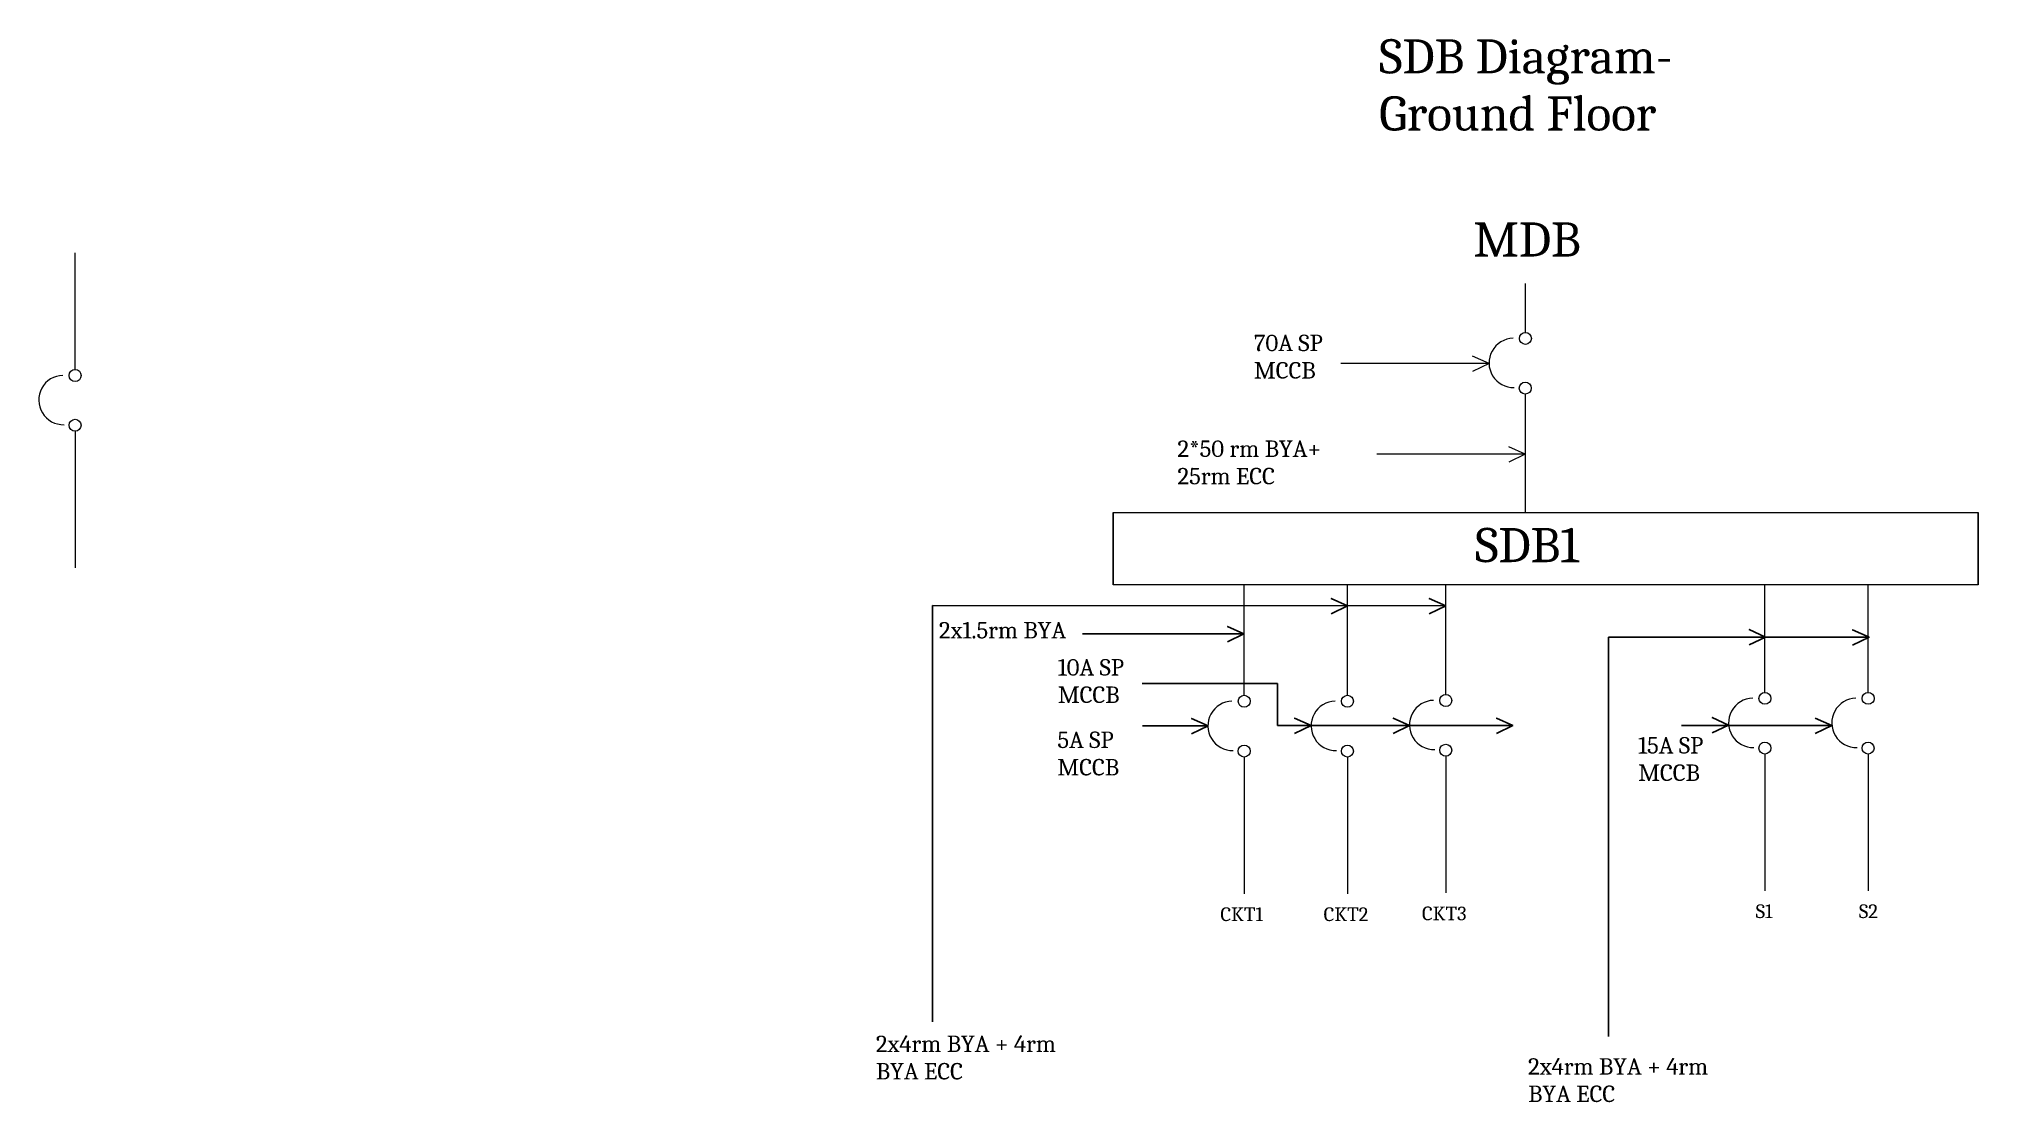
# Model space of a CAD drawing. Header units: inches. Extents: x -9560 to 22259, y -8480 to 5816.
# Drawn here: x 840 to 6504, y -3716 to -610 of the extents above; entities that cross this region are included whole.
import ezdxf

# ---------------------------------------------------------------- set-up
doc = ezdxf.new("R2010")
doc.units = ezdxf.units.IN
doc.header["$LTSCALE"] = 2
for name, color, linetype, lineweight in [('SBD', 2, 'Continuous', 0), ('switchboard', 2, 'Continuous', 0), ('switchboard_text', 2, 'Continuous', 0)]:
    doc.layers.add(name, color=color, linetype=linetype, lineweight=lineweight)
doc.layers.add('Text', color=1, linetype='Continuous')
doc.styles.get("Standard").update_dxf_attribs({"font": 'Cambria Math.ttf', "height": 10})

msp = doc.modelspace()

# ---------------------------------------------------------------- texts
at = {"layer": 'SBD', "attachment_point": 1}
for s, insert, char_height, width in [('MDB', (5029.7, -1146.3), 100, 160.225), ('{\\C7;2*50 rm BYA+  25rm ECC}', (4165.7, -1783.3), 48, 531.648), ('SDB1', (5035.2, -2038.7), 100, 160.225), ('{\\C7;2x1.5rm BYA }', (3469.1, -2313.3), 48, 646.17), ('{\\C7;10A SP\\PMCCB}', (3816.2, -2421.7), 48, 432.201), ('{\\C7;5A SP\\PMCCB}', (3815, -2633.4), 48, 432.201), ('{\\C7;15A SP\\PMCCB}', (5511, -2649.4), 48, 432.201), ('CKT1', (4291.1, -3146.8), 40, 160.225), ('CKT2', (4592.5, -3146.8), 40, 160.225), ('CKT3', (4879.8, -3144.4), 40, 160.225), ('   S1', (5814.9, -3138), 40, 160.225), ('   S2', (6116.3, -3138), 40, 160.225), ('{\\C7;2x4rm BYA + 4rm BYA ECC}', (3284.9, -3521.2), 48, 646.17), ('{\\C7;2x4rm BYA + 4rm BYA ECC}', (5189.7, -3587.2), 48, 646.17)]:
    msp.add_mtext(s, dxfattribs=dict(at, insert=insert, char_height=char_height, width=width))
at = {"layer": 'switchboard_text', "insert": (4754.8, -611.6), "char_height": 100, "width": 878.258, "attachment_point": 1}
msp.add_mtext('SDB Diagram- Ground Floor', dxfattribs=at)
at = {"layer": 'Text', "insert": (4388.9, -1474.4), "char_height": 48, "width": 432.201, "attachment_point": 1}
msp.add_mtext('{\\C7;70A SP\\PMCCB}', dxfattribs=at)

# ---------------------------------------------------------------- linework, layer by layer
at = {"layer": 'SBD'}
for p, q in [((5181.7, -1467.7), (5181.7, -1325)), ((5181.5, -1647.8), (5181.5, -1993.6)), ((4360.7, -2527.6), (4360.7, -2204.4)), ((4662.1, -2527.6), (4662.1, -2204.4)), ((4949.3, -2525.1), (4949.3, -2204.4)), ((5881.4, -2518.8), (5881.4, -2204.4)), ((6182.8, -2518.8), (6182.8, -2204.4)), ((4360.5, -2707.7), (4360.5, -3106.9)), ((4661.9, -2707.7), (4661.9, -3106.9)), ((4949.1, -2705.3), (4949.1, -3104.5)), ((5881.2, -2698.9), (5881.2, -3098.2)), ((6182.6, -2698.9), (6182.6, -3098.2))]:
    msp.add_line(p, q, dxfattribs=at)
at = {"layer": 'SBD', "color": 7}
for p, q in [((5075.7, -1558.5), (4642.4, -1558.5)), ((5075.7, -1558.7), (5027.8, -1537.1)), ((5075.7, -1558.7), (5027.8, -1581.9)), ((5180.9, -1823), (5133, -1801.4)), ((5180.9, -1822.8), (4747.6, -1822.8)), ((5180.9, -1823), (5133, -1846.3)), ((4662.7, -2266.2), (4614.8, -2244.6)), ((4949, -2266.3), (4901.2, -2244.7)), ((3450.5, -2265.6), (3450.5, -3480.8)), ((4662.7, -2266.2), (4614.8, -2289.4)), ((4949, -2266.3), (4901.2, -2289.5)), ((4359.6, -2347.9), (3888, -2347.9)), ((4359.6, -2347.9), (4311.7, -2326.3)), ((4359.6, -2347.9), (4311.7, -2371.1)), ((5424.4, -2362.4), (5424.4, -3523.8)), ((5883.3, -2357.2), (5835.5, -2335.6)), ((5883.3, -2357.2), (5835.5, -2380.5)), ((6185.3, -2357.6), (6137.4, -2336)), ((6185.3, -2357.6), (6137.4, -2380.8)), ((4457.6, -2492.5), (4063, -2492.5)), ((4457.6, -2615.5), (4457.6, -2492.5)), ((4255, -2616.7), (4207.2, -2595.1)), ((4555.9, -2615.5), (4508, -2593.9)), ((4843.1, -2615.6), (4795.2, -2594)), ((5145, -2615.7), (5097.1, -2594.1)), ((5774.9, -2614.3), (5727.1, -2592.7)), ((4254.7, -2616.6), (4063.2, -2616.6)), ((4255, -2616.7), (4207.2, -2639.9)), ((4555.9, -2615.5), (4508, -2638.7)), ((4843.1, -2615.6), (4795.2, -2638.8)), ((5145, -2615.7), (5097.1, -2638.9)), ((5775, -2615.7), (5638, -2615.7)), ((5774.9, -2614.3), (5727.1, -2637.5)), ((5772, -2615.7), (6076.4, -2615.7))]:
    msp.add_line(p, q, dxfattribs=at)
at = {"layer": 'SBD', "lineweight": 25, "ltscale": 10}
for p, q in [((3978.2, -2204.4), (3978.2, -1993.6)), ((6504.2, -1993.6), (6504.2, -2204.4)), ((4614.8, -2244.6), (4662.7, -2266.2)), ((4901.2, -2244.7), (4949, -2266.3)), ((3450.5, -2265.6), (4949, -2266.3)), ((3450.5, -3480.8), (3450.5, -2265.6)), ((4662.7, -2266.2), (4614.8, -2289.4)), ((4901.2, -2289.5), (4949, -2266.3)), ((3888, -2347.9), (4359.6, -2347.9)), ((4311.7, -2326.3), (4359.6, -2347.9)), ((4311.7, -2371.1), (4359.6, -2347.9)), ((4311.7, -2371.1), (4311.7, -2371.1)), ((5424.4, -2362.4), (5424.4, -2357.5)), ((5425.6, -2357.5), (5424.4, -2357.5)), ((5424.4, -3523.8), (5424.4, -2362.4)), ((5425.6, -2357.5), (6185.3, -2357.6)), ((5883.3, -2357.2), (5835.5, -2335.6)), ((5835.5, -2380.5), (5883.3, -2357.2)), ((6185.3, -2357.6), (6137.4, -2336)), ((6137.4, -2380.8), (6185.3, -2357.6)), ((4063, -2492.5), (4457.6, -2492.5)), ((4457.6, -2492.5), (4457.6, -2615.5)), ((4207.2, -2595.1), (4255, -2616.7)), ((4508, -2593.9), (4555.9, -2615.5)), ((4795.2, -2594), (4843.1, -2615.6)), ((5097.1, -2594.1), (5145, -2615.7)), ((5727.1, -2592.7), (5774.9, -2614.3)), ((6028.4, -2594.1), (6076.4, -2615.7)), ((4063.2, -2616.6), (4254.7, -2616.6)), ((4207.2, -2639.9), (4255, -2616.7)), ((4457.6, -2615.5), (5145, -2615.7)), ((4508, -2638.7), (4555.9, -2615.5)), ((4843.1, -2615.6), (4795.2, -2638.8)), ((5145, -2615.7), (5097.1, -2638.9)), ((5638, -2615.7), (6076.4, -2615.7)), ((5774.9, -2614.3), (5727.1, -2637.5)), ((6076.4, -2615.7), (6028.4, -2638.9))]:
    msp.add_line(p, q, dxfattribs=at)
at = {"layer": 'SBD'}
for points in [[(3978.2, -1993.6), (6504.2, -1993.6)], [(6504.2, -2204.4), (3978.2, -2204.4)]]:
    msp.add_lwpolyline(points, dxfattribs=at)
for centre in [(5181.7, -1485.2), (5181.5, -1630.4), (4360.7, -2545), (4662.1, -2545), (4949.3, -2542.6), (5881.4, -2536.3), (6182.8, -2536.3), (4360.5, -2690.2), (4661.9, -2690.2), (4949.1, -2687.8), (5881.2, -2681.5), (6182.6, -2681.5)]:
    msp.add_circle(centre, 17.5, dxfattribs=at)
for centre in [(5147.6, -1556.8), (4326.6, -2616.6), (4628, -2616.6), (4915.3, -2614.2), (5847.3, -2607.9), (6148.7, -2607.9)]:
    msp.add_arc(centre, 72, 91.3607, 271.3607, dxfattribs=at)
at = {"layer": 'switchboard'}
for p, q in [((946.4, -1576.1), (946.4, -1235.6)), ((946.2, -1756.2), (946.2, -2155.5))]:
    msp.add_line(p, q, dxfattribs=at)
for centre in [(946.4, -1593.6), (946.2, -1738.8)]:
    msp.add_circle(centre, 17.5, dxfattribs=at)
msp.add_arc((912.3, -1665.2), 72, 91.3607, 271.3607, dxfattribs=at)

msp.set_redraw_order([(e.dxf.handle, doc.entitydb.next_handle()) for e in msp.query("TEXT MTEXT ATTDEF DIMENSION ARC_DIMENSION")])  # texts and dimensions are drawn at this point

doc.saveas('drawing.dxf')
